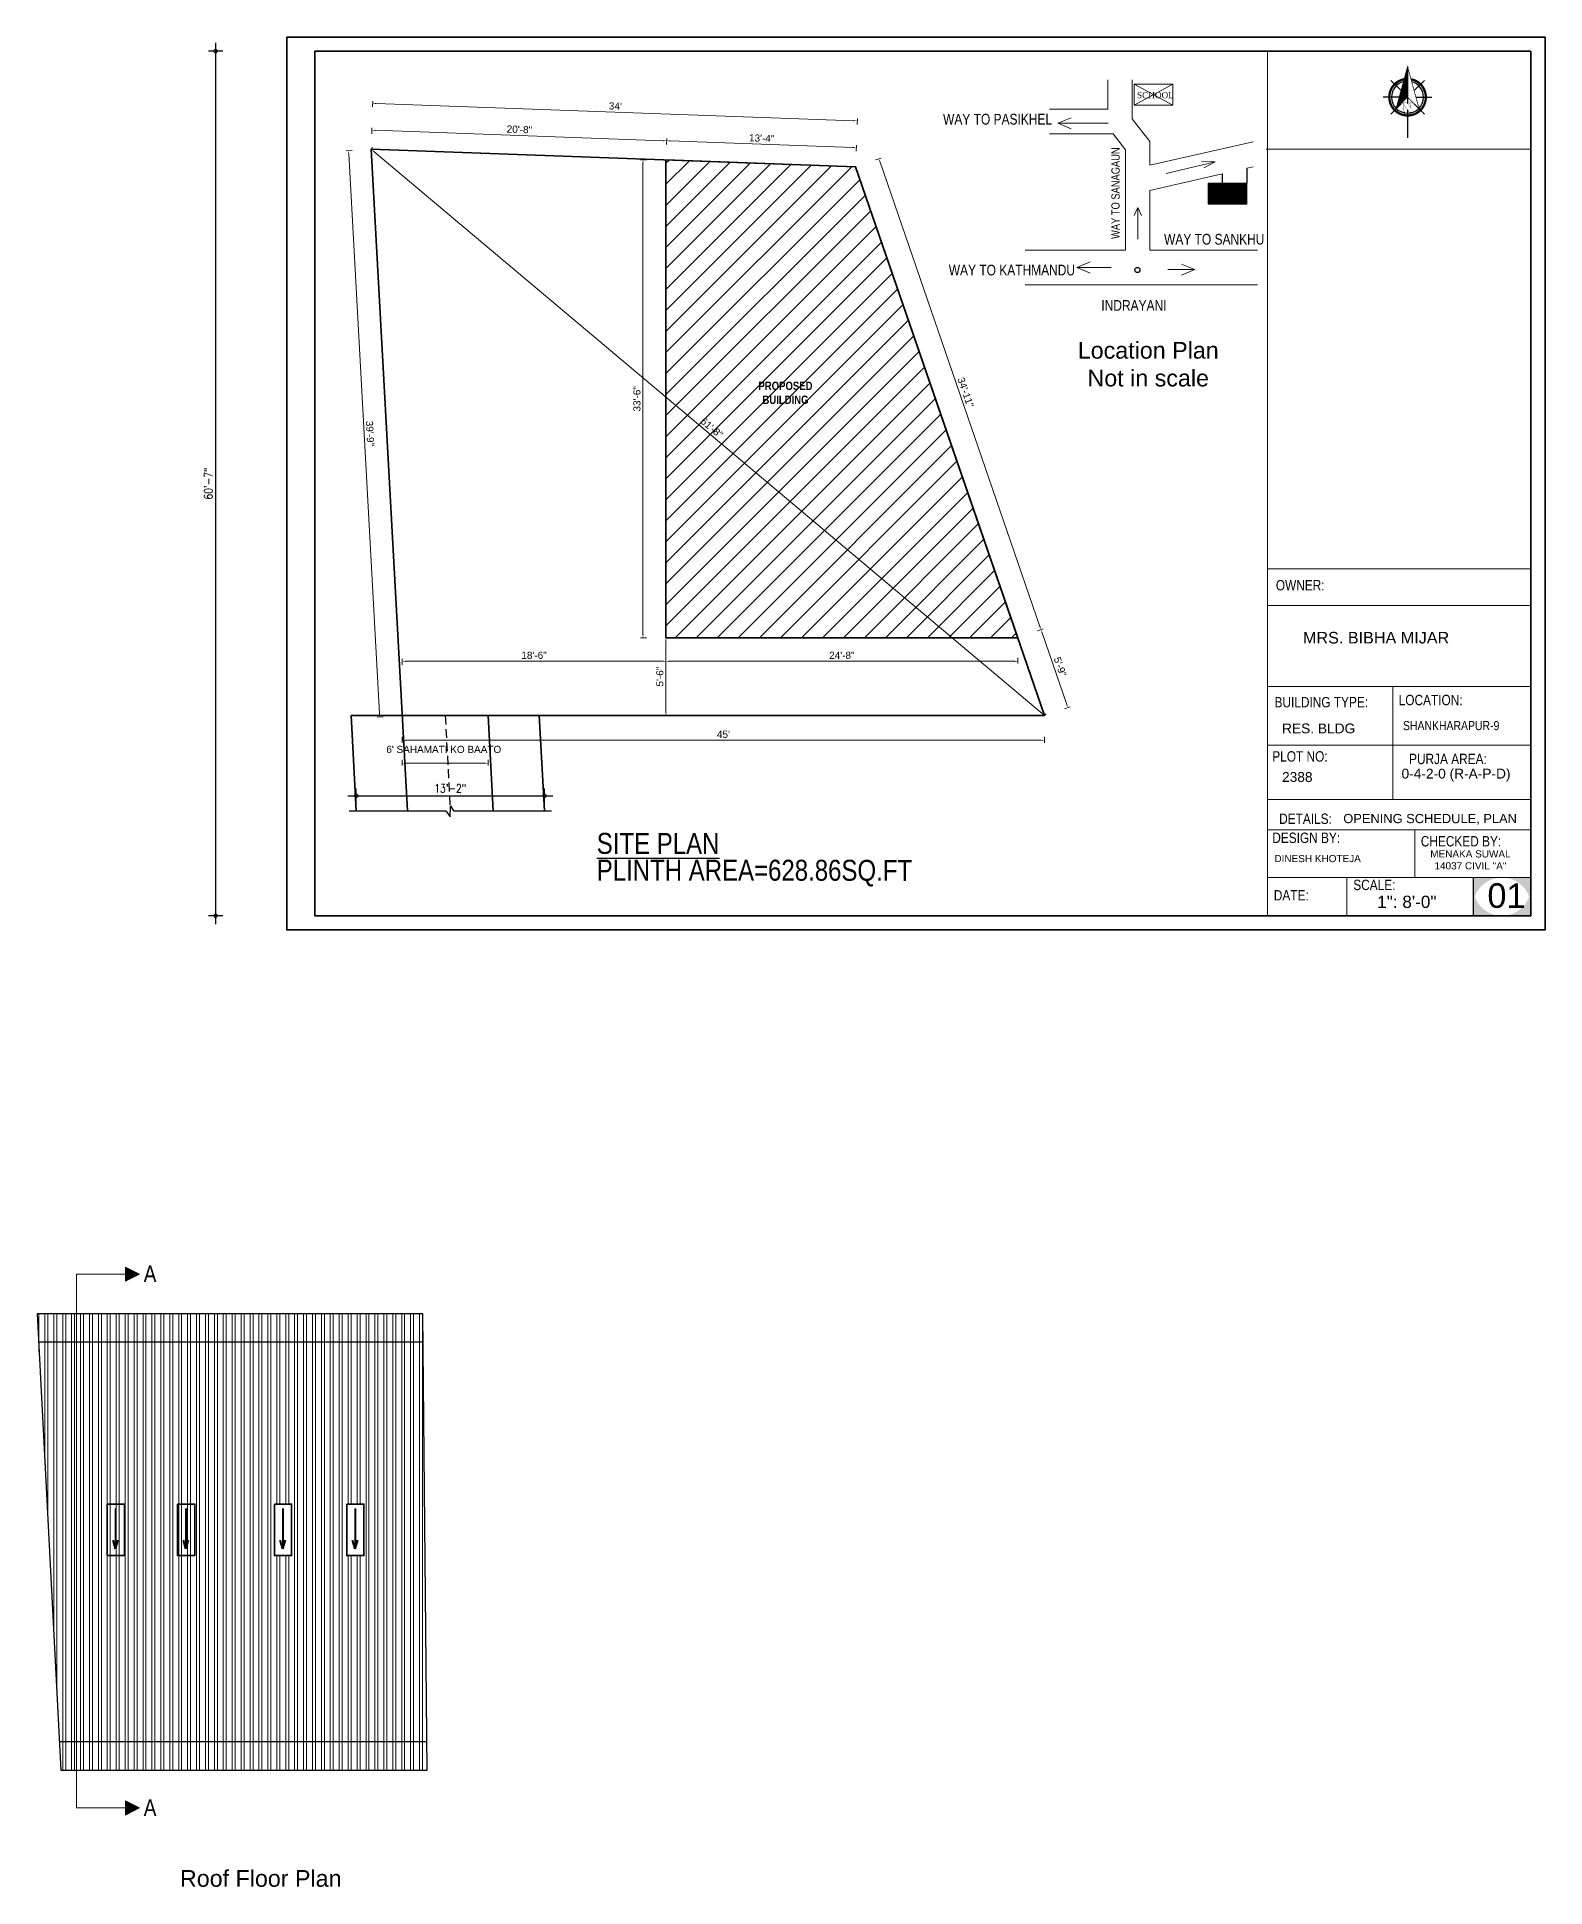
# Model space of a CAD drawing. Header units: inches. Extents: x 380359 to 404964, y -48881 to -44155.
# Drawn here: x 396053 to 397321, y -46101 to -44546 of the extents above; entities that cross this region are included whole.
import ezdxf

# ---------------------------------------------------------------- set-up
doc = ezdxf.new("R2010")
doc.units = ezdxf.units.IN
doc.header["$LTSCALE"] = 2
doc.header["$MEASUREMENT"] = 0
doc.header["$PDMODE"] = 34
doc.linetypes.add('DASHED2', pattern=[0.375, 0.25, -0.125])
doc.layers.get('0').update_dxf_attribs({"linetype": 'CONTINUOUS'})
doc.layers.get('DEFPOINTS').update_dxf_attribs({"color": 141, "linetype": 'CONTINUOUS'})
for name, color, linetype, lineweight in [('1', 7, 'CONTINUOUS', 13), ('DIM_LINE', 173, 'CONTINUOUS', 20), ('DIMENTION', 140, 'CONTINUOUS', 0), ('door', 20, 'CONTINUOUS', 35), ('Rebars', 1, 'CONTINUOUS', 13), ('Siteplan', 7, 'CONTINUOUS', 30), ('steps', 253, 'CONTINUOUS', 20), ('TEXT', 181, 'CONTINUOUS', 25), ('WALL - A', 1, 'CONTINUOUS', 40)]:
    doc.layers.add(name, color=color, linetype=linetype, lineweight=lineweight)
doc.layers.add('Normal Wall', color=7, linetype='CONTINUOUS', lineweight=35, true_color=0xffaf89)
doc.layers.add('Rear Wall', color=7, linetype='CONTINUOUS', lineweight=20, true_color=0xd4e480)
doc.layers.add('plan wall', color=7, linetype='CONTINUOUS')
doc.styles.add('DIM', font='arial.ttf', dxfattribs={"width": 0.8})
doc.styles.add('Lettring Text', font='arial.ttf')
doc.styles.add('ROMANS', font='Romans.shx', dxfattribs={"width": 0.8})
doc.styles.get("Standard").update_dxf_attribs({"font": 'ARIALN.TTF'})
doc.styles.add('SwissBT', font='swiss.ttf', dxfattribs={"height": 12})
doc.styles.add('times new roman', font='times.ttf', dxfattribs={"height": 7})
doc.dimstyles.new('8 SCALE', dxfattribs={"dimscale": 0, "dimtxt": 7, "dimasz": 6, "dimexe": 6, "dimexo": 2, "dimgap": 2, "dimtad": 1, "dimdec": 0, "dimzin": 0, "dimdsep": 46, "dimlunit": 4, "dimtxsty": 'ROMANS', "dimblk": 'DOTSMALL', "dimcen": 0, "dimdle": 7, "dimclrd": 8, "dimclre": 8, "dimclrt": 3, "dimadec": 0, "dimazin": 0, "dimtfac": 1, "dimtdec": 0, "dimtofl": 0, "dimtmove": 2, "dimatfit": 3, "dimfxl": 6, "dimfxlon": 1, "dimtolj": 1, "dimtzin": 0, "dimarcsym": 0})
doc.dimstyles.new('Copy of Standard', dxfattribs={"dimtxt": 6, "dimasz": 2.875, "dimexe": 2, "dimexo": 4, "dimgap": 2, "dimtad": 1, "dimdec": 0, "dimrnd": 1, "dimzin": 0, "dimdsep": 46, "dimlunit": 4, "dimtxsty": 'Lettring Text', "dimcen": 0.1, "dimclrd": 7, "dimclre": 7, "dimclrt": 7, "dimazin": 0, "dimtfac": 0.645, "dimtdec": 0, "dimtmove": 1, "dimatfit": 0, "dimfxl": 3, "dimfxlon": 1, "dimtfillclr": 256, "dimtolj": 1, "dimtzin": 0, "dimlwd": -1, "dimlwe": -1, "dimarcsym": 2})

msp = doc.modelspace()

# ---------------------------------------------------------------- texts
at = {"color": 0}
for s, p in [('OWNER:', (397095, -45011.2)), ('LOCATION:', (397198.3, -45107.7))]:
    msp.add_text(s, height=8.7, dxfattribs=at).set_placement(p)
at = {"color": 7, "char_height": 5.14, "width": 139.571, "style": 'times new roman'}
for s, insert, attachment_point in [('SCHOOL', (396978.2, -44592.4), 1), ('SITE', (397047.4, -44680.3), 7)]:
    msp.add_mtext(s, dxfattribs=dict(at, insert=insert, attachment_point=attachment_point))
at = {"color": 7, "linetype": 'ByBlock', "lineweight": 5, "char_height": 14}
for s, insert, width, attachment_point in [('{\\fArial CE|b0|i0|c0|p34;Location Plan\\PNot in scale}', (396987.7, -44821.2), 235.547, 5), ('A', (396153.8, -45578.6), 26.58, 3), ('A', (396153.8, -46027.3), 26.58, 3), ('{\\fArial CE|b0|i0|c0|p34;Roof\\fArial CE|b0|i0|c238|p34; Floor Plan}', (396241.5, -46093.9), 235.547, 5)]:
    msp.add_mtext(s, dxfattribs=dict(at, insert=insert, width=width, attachment_point=attachment_point))
at = {"layer": 'plan wall', "ltscale": 3, "char_height": 17.612, "attachment_point": 7, "rotation": 359.9411}
for s, insert in [('{\\LSITE PLAN}', (396524, -45232.9)), ('PLINTH AREA=628.86SQ.FT', (396524, -45259.9))]:
    msp.add_mtext(s, dxfattribs=dict(at, insert=insert))
at = {"layer": 'steps', "color": 7, "ltscale": 0.3, "insert": (396682.7, -44835.8), "char_height": 7, "width": 55.268, "attachment_point": 2}
msp.add_mtext('{\\fTechnic|b1|i0|c2|p2;PROPOSED BUILDING}', dxfattribs=at)
at = {"layer": 'TEXT', "color": 0}
for s, height, p in [('OWNER:', 8.7, (397095, -45011.2)), ('LOCATION:', 8.7, (397198.3, -45107.7)), ('CHECKED BY:', 8.704, (397216.9, -45226.4)), ('CHECKED BY:', 8.704, (397216.9, -45226.4)), ('SCALE:', 8.7, (397160.1, -45263.1)), ('SCALE:', 8.7, (397160.1, -45263.1))]:
    msp.add_text(s, height=height, dxfattribs=at).set_placement(p)
at = {"layer": 'TEXT', "ltscale": 7, "width": 245.077, "attachment_point": 1, "style": 'DIM'}
for s, insert, char_height, rotation in [('WAY TO PASIKHEL', (396815.2, -44610.7), 9, 0.0308), ('WAY TO SANAGAUN', (396956.7, -44715.8), 7, 90), ('WAY TO SANKHU', (397001, -44711.6), 9, 0.0308), ('WAY TO KATHMANDU', (396820, -44737.5), 9, 0.0308), ('INDRAYANI', (396948.3, -44767.2), 9, 0.0308)]:
    msp.add_mtext(s, dxfattribs=dict(at, insert=insert, char_height=char_height, rotation=rotation))
at = {"layer": 'TEXT', "color": 0, "linetype": 'ByBlock', "style": 'SwissBT'}
for s, insert, char_height, width, attachment_point in [('MRS. BIBHA MIJAR', (397179.3, -45046.1), 9.72, 217.511, 2), ('OPENING SCHEDULE, PLAN', (397151.7, -45199.1), 7.74, 268.532, 1), ('MENAKA SUWAL\\P14037 CIVIL "A"', (397258.6, -45229.7), 6, 88.549, 2), ('DINESH KHOTEJA', (397093.8, -45233.6), 6, 201.528, 1)]:
    msp.add_mtext(s, dxfattribs=dict(at, insert=insert, char_height=char_height, width=width, attachment_point=attachment_point))
at = {"layer": 'TEXT', "color": 0, "attachment_point": 1}
for s, insert, char_height, width in [('BUILDING TYPE:', (397093.9, -45100.8), 8.704, 148.555), ('BUILDING TYPE:', (397093.9, -45100.8), 8.704, 148.555), ('PLOT NO: ', (397092, -45146.4), 8.7, 138.027), ('PLOT NO: ', (397092, -45146.4), 8.7, 138.027), ('PURJA AREA:', (397207, -45148.5), 8.704, 197.582), ('PURJA AREA:', (397207, -45148.5), 8.704, 197.582), ('DETAILS: ', (397097.8, -45198.8), 8.7, 138.027), ('DESIGN BY:', (397092, -45214.8), 8.7, 138.027), ('DESIGN BY:', (397092, -45214.8), 8.7, 138.027), ('DATE:', (397093.3, -45263.1), 8.7, 34.818)]:
    msp.add_mtext(s, dxfattribs=dict(at, insert=insert, char_height=char_height, width=width))
at = {"layer": 'TEXT', "color": 0, "style": 'SwissBT'}
for s, insert, char_height, width, attachment_point in [('RES. BLDG', (397100.2, -45123.1), 8.26, 163.214, 1), ('RES. BLDG', (397100.2, -45123.1), 8.26, 163.214, 1), ('2388', (397100.2, -45163.9), 8.26, 163.214, 1), ('0-4-2-0 (R-A-P-D)', (397246.5, -45161.1), 8.256, 163.214, 2), ('01', (397272.9, -45257.4), 20.64, 20.158, 1)]:
    msp.add_mtext(s, dxfattribs=dict(at, insert=insert, char_height=char_height, width=width, attachment_point=attachment_point))
at = {"layer": 'TEXT', "color": 0, "linetype": 'ByBlock', "insert": (397201.9, -45121), "char_height": 7.671, "attachment_point": 1}
msp.add_mtext_dynamic_manual_height_columns('SHANKHARAPUR-9', width=381.035, gutter_width=1.53, heights=[0], dxfattribs=at)
at = {"layer": 'TEXT', "color": 0, "ltscale": 0.5, "insert": (397180.2, -45267.8), "char_height": 10.32, "width": 127.534, "attachment_point": 1, "style": 'SwissBT'}
msp.add_mtext('1": 8\'-0"', dxfattribs=at)
msp.add_mtext('1": 8\'-0"', dxfattribs=at)

# ---------------------------------------------------------------- blocks, each defined once
blk = doc.blocks.new('*X29')
at = {"color": 0}
for p, q in [((145.96, -414.6), (147.62, -412.94)), ((146.16, -413.87), (147.62, -412.41)), ((146.36, -413.14), (147.62, -411.88)), ((146.55, -412.41), (147.62, -411.35)), ((146.75, -411.68), (147.62, -410.82)), ((146.95, -410.95), (147.62, -410.29)), ((147.15, -410.22), (147.62, -409.76)), ((147.35, -409.49), (147.62, -409.23)), ((147.55, -408.76), (147.62, -408.7)), ((142.96, -425.55), (147.62, -420.89)), ((143.16, -424.82), (147.62, -420.36)), ((143.36, -424.09), (147.62, -419.83)), ((143.56, -423.36), (147.62, -419.3)), ((143.76, -422.63), (147.62, -418.77)), ((143.96, -421.9), (147.62, -418.24)), ((144.16, -421.17), (147.62, -417.71)), ((144.36, -420.44), (147.62, -417.18)), ((144.56, -419.71), (147.62, -416.65)), ((144.76, -418.98), (147.62, -416.12)), ((144.96, -418.25), (147.62, -415.59)), ((145.16, -417.52), (147.62, -415.06)), ((145.36, -416.79), (147.62, -414.53)), ((145.56, -416.06), (147.62, -414)), ((145.76, -415.33), (147.62, -413.47)), ((142.76, -426.28), (147.62, -421.42))]:
    blk.add_line(p, q, dxfattribs=at)
blk = doc.blocks.new('NORTH_15')
for p, q in [((0, 3.66), (0, 10.62)), ((-13.37, 0), (2.72, 0)), ((-2.87, 2.87), (-7.37, 7.37)), ((2.87, 2.87), (7.37, 7.37)), ((5.49, 0), (17.83, 0)), ((-2.87, -2.87), (-7.37, -7.37)), ((0, -3.66), (0, -10.62)), ((2.87, -2.87), (7.37, -7.37))]:
    blk.add_line(p, q)
at = {"const_width": 1}
for points in [[(0, -8, 1), (0, 8, 0.359415), (-7.86, 1.52, 1)], [(-7.86, -1.52, 0.359415), (0, -8, 1)]]:
    blk.add_lwpolyline(points, format="xyb", dxfattribs=at)
for points, const_width in [([(4.96, -5.01), (-13.37, 0), (4.9, 5), (0, 0), (4.96, -5.01)], 0.3), ([(5.93, -1.55), (6, -1.55), (6.07, -1.54), (6.13, -1.53), (6.17, -1.52), (6.22, -1.51), (6.26, -1.49), (6.28, -1.47), (6.3, -1.45), (6.32, -1.42), (6.33, -1.39), (6.35, -1.34), (6.36, -1.29), (6.37, -1.23), (6.38, -1.16), (6.38, -1.08), (6.38, -1), (6.54, -1), (6.54, -2.34), (6.38, -2.34), (6.38, -2.3), (6.38, -2.23), (6.38, -2.16), (6.37, -2.09), (6.36, -2.04), (6.35, -1.99), (6.33, -1.95), (6.32, -1.91), (6.3, -1.88), (6.28, -1.86), (6.26, -1.83), (6.22, -1.81), (6.18, -1.8), (6.13, -1.78), (6.07, -1.77), (6.01, -1.76), (5.95, -1.76), (2.66, -1.76), (2.66, -2.34), (2.5, -2.34), (2.5, -0.16), (4.71, 1.44), (3.14, 1.44), (3.07, 1.44), (3, 1.43), (2.94, 1.42), (2.89, 1.41), (2.85, 1.4), (2.81, 1.38), (2.78, 1.36), (2.76, 1.34), (2.74, 1.31), (2.72, 1.27), (2.7, 1.22), (2.69, 1.17), (2.68, 1.11), (2.67, 1.04), (2.66, 0.97), (2.66, 0.89), (2.66, 0.87), (2.5, 0.87), (2.5, 2.21), (2.66, 2.21), (2.66, 2.17), (2.66, 2.09), (2.67, 2.03), (2.68, 1.97), (2.69, 1.91), (2.7, 1.86), (2.71, 1.82), (2.73, 1.78), (2.75, 1.76), (2.77, 1.74), (2.8, 1.72), (2.85, 1.7), (2.89, 1.68), (2.94, 1.67), (3, 1.66), (3.07, 1.66), (3.14, 1.66), (6.54, 1.66), (6.54, 0.75), (3.33, -1.55), (5.93, -1.55), (5.93, -1.55)], 0.1)]:
    blk.add_lwpolyline(points, dxfattribs=dict(const_width=const_width))
for start, end in [(90, 164.97304), (270, 90), (195.02696, 270)]:
    blk.add_arc((0, 0), 7, start, end)
at = {"rotation": 90}
blk.add_blockref('*X29', (-421.89, -147.62), dxfattribs=at)
blk = doc.blocks.new('A$C0BDB7EE9')
at = {"layer": 'Siteplan', "xscale": 2.999999999999779, "yscale": 2.999999999999779, "zscale": 2.999999999999779, "rotation": 247.8612575918487}
blk.add_blockref('NORTH_15', (20.2, 49.5), dxfattribs=at)
blk = doc.blocks.new('A$C327B4BBD')
at = {"layer": 'DIMENTION', "ltscale": 0.3, "xscale": 1.171875000000082, "yscale": 1.171875000000082, "zscale": 1.171875000000082, "rotation": 112.1387424081494}
blk.add_blockref('A$C0BDB7EE9', (16.1, 0), dxfattribs=at)
blk = doc.blocks.new('*D161')
at = {"layer": 'DEFPOINTS', "color": 0, "ltscale": 0.5, "transparency": 16777216}
for p in [(396562.9, -44649.4), (396582.2, -44649.4), (396582.2, -45051)]:
    blk.add_point(p, dxfattribs=at)
at = {"layer": 'steps', "color": 7, "ltscale": 0.5, "transparency": 16777216}
for p, q in [((396565.9, -44649.4), (396560.9, -44649.4)), ((396562.9, -45048.1), (396562.9, -44652.3)), ((396565.9, -45051), (396560.9, -45051))]:
    blk.add_line(p, q, dxfattribs=at)
for points in [[(396562.4, -44652.3), (396563.4, -44652.3), (396562.9, -44649.4)], [(396562.4, -45048.1), (396563.4, -45048.1), (396562.9, -45051)]]:
    blk.add_solid(points, dxfattribs=at)
at = {"layer": 'steps', "color": 7, "ltscale": 0.5, "transparency": 16777216, "insert": (396557.8, -44850.2), "char_height": 6, "attachment_point": 5, "rotation": 90, "style": 'Lettring Text'}
blk.add_mtext('\\A1;33\'-6"', dxfattribs=at)
blk = doc.blocks.new('*D162')
at = {"layer": 'DEFPOINTS', "color": 0, "ltscale": 0.5, "transparency": 16777216}
for p in [(396582.2, -45051), (396878, -45051), (396582.2, -45070.8)]:
    blk.add_point(p, dxfattribs=at)
at = {"layer": 'steps', "color": 7, "ltscale": 0.5, "transparency": 16777216}
for p, q in [((396582.2, -45067.8), (396582.2, -45072.8)), ((396875.1, -45070.8), (396585.1, -45070.8)), ((396878, -45067.8), (396878, -45072.8))]:
    blk.add_line(p, q, dxfattribs=at)
for points in [[(396585.1, -45070.3), (396585.1, -45071.3), (396582.2, -45070.8)], [(396875.1, -45070.3), (396875.1, -45071.3), (396878, -45070.8)]]:
    blk.add_solid(points, dxfattribs=at)
at = {"layer": 'steps', "color": 7, "ltscale": 0.5, "transparency": 16777216, "insert": (396730.1, -45065.8), "char_height": 6, "attachment_point": 5, "style": 'Lettring Text'}
blk.add_mtext('\\A1;24\'-8"', dxfattribs=at)
blk = doc.blocks.new('*D163')
at = {"layer": 'DEFPOINTS', "color": 0, "ltscale": 0.5, "transparency": 16777216}
for p in [(396741.7, -44655.2), (396897.5, -45044.2), (396878, -45051)]:
    blk.add_point(p, dxfattribs=at)
at = {"layer": 'steps', "color": 7, "ltscale": 0.5, "transparency": 16777216}
for p, q in [((396758.4, -44649.4), (396763.1, -44647.8)), ((396762.2, -44651.2), (396896.6, -45041.5)), ((396894.7, -45045.2), (396899.4, -45043.6))]:
    blk.add_line(p, q, dxfattribs=at)
for points in [[(396762.6, -44651), (396761.7, -44651.3), (396761.2, -44648.5)], [(396897.1, -45041.4), (396896.1, -45041.7), (396897.5, -45044.2)]]:
    blk.add_solid(points, dxfattribs=at)
at = {"layer": 'steps', "color": 7, "ltscale": 0.5, "transparency": 16777216, "insert": (396834.2, -44844.7), "char_height": 6, "attachment_point": 5, "rotation": 289.0044, "style": 'Lettring Text'}
blk.add_mtext('\\A1;34\'-11"', dxfattribs=at)
blk = doc.blocks.new('*D164')
at = {"layer": 'DEFPOINTS', "color": 0, "ltscale": 0.5, "transparency": 16777216}
for p in [(396742.3, -44639.1), (396582.2, -44649.4), (396741.7, -44655.2)]:
    blk.add_point(p, dxfattribs=at)
at = {"layer": 'steps', "color": 7, "ltscale": 0.5, "transparency": 16777216}
for p, q in [((396582.7, -44636.4), (396582.9, -44631.4)), ((396585.7, -44633.5), (396739.4, -44639)), ((396742.2, -44642.1), (396742.3, -44637.1))]:
    blk.add_line(p, q, dxfattribs=at)
for points in [[(396585.7, -44633), (396585.6, -44633.9), (396582.8, -44633.4)], [(396739.4, -44638.5), (396739.4, -44639.5), (396742.3, -44639.1)]]:
    blk.add_solid(points, dxfattribs=at)
at = {"layer": 'steps', "color": 7, "ltscale": 0.5, "transparency": 16777216, "insert": (396662.7, -44631.2), "char_height": 6, "attachment_point": 5, "rotation": 357.9379, "style": 'Lettring Text'}
blk.add_mtext('\\A1;13\'-4"', dxfattribs=at)
blk = doc.blocks.new('*D165')
at = {"layer": 'DEFPOINTS', "color": 0, "ltscale": 0.5, "transparency": 16777216}
for p in [(396582.2, -45051), (396582.2, -45116.5), (396582.2, -45116.5)]:
    blk.add_point(p, dxfattribs=at)
at = {"layer": 'steps', "color": 7, "ltscale": 0.5, "transparency": 16777216}
for p, q in [((396582.2, -45051), (396584.2, -45051)), ((396582.2, -45053.8), (396582.2, -45113.6)), ((396582.2, -45116.5), (396584.2, -45116.5))]:
    blk.add_line(p, q, dxfattribs=at)
for points in [[(396581.7, -45053.8), (396582.7, -45053.8), (396582.2, -45051)], [(396581.7, -45113.6), (396582.7, -45113.6), (396582.2, -45116.5)]]:
    blk.add_solid(points, dxfattribs=at)
at = {"layer": 'steps', "color": 7, "ltscale": 0.5, "transparency": 16777216, "insert": (396577.1, -45083.7), "char_height": 6, "attachment_point": 5, "rotation": 90, "style": 'Lettring Text'}
blk.add_mtext('\\A1;5\'-6"', dxfattribs=at)
blk = doc.blocks.new('*D166')
at = {"layer": 'DEFPOINTS', "color": 0, "ltscale": 0.5, "transparency": 16777216}
for p in [(396878, -45051), (396900.6, -45116.5), (396920.1, -45109.8)]:
    blk.add_point(p, dxfattribs=at)
at = {"layer": 'steps', "color": 7, "ltscale": 0.5, "transparency": 16777216}
for p, q in [((396894.7, -45045.2), (396899.4, -45043.6)), ((396898.5, -45046.9), (396919.2, -45107.1)), ((396917.3, -45110.8), (396922, -45109.1))]:
    blk.add_line(p, q, dxfattribs=at)
for points in [[(396898.9, -45046.8), (396898, -45047.1), (396897.5, -45044.2)], [(396919.6, -45106.9), (396918.7, -45107.2), (396920.1, -45109.8)]]:
    blk.add_solid(points, dxfattribs=at)
at = {"layer": 'steps', "color": 7, "ltscale": 0.5, "transparency": 16777216, "insert": (396913.6, -45075.4), "char_height": 6, "attachment_point": 5, "rotation": 289.0044, "style": 'Lettring Text'}
blk.add_mtext('\\A1;5\'-9"', dxfattribs=at)
blk = doc.blocks.new('*D167')
at = {"layer": 'DEFPOINTS', "color": 0, "ltscale": 0.5, "transparency": 16777216}
for p in [(396334.9, -44624.4), (396334.4, -44640.5), (396582.2, -44649.4)]:
    blk.add_point(p, dxfattribs=at)
at = {"layer": 'steps', "color": 7, "ltscale": 0.5, "transparency": 16777216}
for p, q in [((396334.8, -44627.4), (396335, -44622.4)), ((396579.9, -44633.3), (396337.8, -44624.5)), ((396582.7, -44636.4), (396582.9, -44631.4))]:
    blk.add_line(p, q, dxfattribs=at)
for points in [[(396337.8, -44624.1), (396337.8, -44625), (396334.9, -44624.4)], [(396579.9, -44632.8), (396579.9, -44633.7), (396582.8, -44633.4)]]:
    blk.add_solid(points, dxfattribs=at)
at = {"layer": 'steps', "color": 7, "ltscale": 0.5, "transparency": 16777216, "insert": (396459, -44623.8), "char_height": 6, "attachment_point": 5, "rotation": 357.9379, "style": 'Lettring Text'}
blk.add_mtext('\\A1;20\'-8"', dxfattribs=at)
blk = doc.blocks.new('*D168')
at = {"layer": 'DEFPOINTS', "color": 0, "ltscale": 0.5, "transparency": 16777216}
for p in [(396360.5, -45116.5), (396900.6, -45116.5), (396360.5, -45137.2)]:
    blk.add_point(p, dxfattribs=at)
at = {"layer": 'steps', "color": 7, "ltscale": 0.5, "transparency": 16777216}
for p, q in [((396360.5, -45134.2), (396360.5, -45139.2)), ((396897.7, -45137.2), (396363.4, -45137.2)), ((396900.6, -45134.2), (396900.6, -45139.2))]:
    blk.add_line(p, q, dxfattribs=at)
for points in [[(396363.4, -45136.8), (396363.4, -45137.7), (396360.5, -45137.2)], [(396897.7, -45136.8), (396897.7, -45137.7), (396900.6, -45137.2)]]:
    blk.add_solid(points, dxfattribs=at)
at = {"layer": 'steps', "color": 7, "ltscale": 0.5, "transparency": 16777216, "insert": (396630.5, -45132.2), "char_height": 6, "attachment_point": 5, "style": 'Lettring Text'}
blk.add_mtext("\\A1;45'", dxfattribs=at)
blk = doc.blocks.new('*D169')
at = {"layer": 'DEFPOINTS', "color": 0, "ltscale": 0.5, "transparency": 16777216}
for p in [(396335.7, -44601.9), (396334.4, -44640.5), (396741.7, -44655.2)]:
    blk.add_point(p, dxfattribs=at)
at = {"layer": 'steps', "color": 7, "ltscale": 0.5, "transparency": 16777216}
for p, q in [((396335.6, -44604.9), (396335.8, -44599.9)), ((396740.2, -44616.5), (396338.6, -44602)), ((396743, -44619.6), (396743.2, -44614.6))]:
    blk.add_line(p, q, dxfattribs=at)
for points in [[(396338.6, -44601.5), (396338.6, -44602.5), (396335.7, -44601.9)], [(396740.2, -44616), (396740.2, -44616.9), (396743.1, -44616.6)]]:
    blk.add_solid(points, dxfattribs=at)
at = {"layer": 'steps', "color": 7, "ltscale": 0.5, "transparency": 16777216, "insert": (396539.6, -44604.2), "char_height": 6, "attachment_point": 5, "rotation": 357.9379, "style": 'Lettring Text'}
blk.add_mtext("\\A1;34'", dxfattribs=at)
blk = doc.blocks.new('*D170')
at = {"layer": 'DEFPOINTS', "color": 0, "ltscale": 0.5, "transparency": 16777216}
for p in [(396334.4, -44640.5), (396341.4, -45117.6), (396360.5, -45116.5)]:
    blk.add_point(p, dxfattribs=at)
at = {"layer": 'steps', "color": 7, "ltscale": 0.5, "transparency": 16777216}
for p, q in [((396318.3, -44641.4), (396313.3, -44641.7)), ((396315.5, -44644.4), (396341.3, -45114.7)), ((396344.4, -45117.4), (396339.4, -45117.7))]:
    blk.add_line(p, q, dxfattribs=at)
for points in [[(396315.9, -44644.4), (396315, -44644.5), (396315.3, -44641.6)], [(396341.8, -45114.7), (396340.8, -45114.7), (396341.4, -45117.6)]]:
    blk.add_solid(points, dxfattribs=at)
at = {"layer": 'steps', "color": 7, "ltscale": 0.5, "transparency": 16777216, "insert": (396333.4, -44879.3), "char_height": 6, "attachment_point": 5, "rotation": 273.1432, "style": 'Lettring Text'}
blk.add_mtext('\\A1;39\'-9"', dxfattribs=at)
blk = doc.blocks.new('*D174')
at = {"layer": 'DEFPOINTS', "color": 0, "ltscale": 0.5, "transparency": 16777216}
for p in [(396334.4, -44640.5), (396334.4, -44640.5), (396900.6, -45116.5)]:
    blk.add_point(p, dxfattribs=at)
at = {"layer": 'steps', "color": 7, "ltscale": 0.5, "transparency": 16777216}
for p, q in [((396334.4, -44640.5), (396335.6, -44639)), ((396898.4, -45114.7), (396336.6, -44642.4)), ((396900.6, -45116.5), (396901.9, -45115))]:
    blk.add_line(p, q, dxfattribs=at)
for points in [[(396336.9, -44642), (396336.3, -44642.7), (396334.4, -44640.5)], [(396898.7, -45114.3), (396898.1, -45115), (396900.6, -45116.5)]]:
    blk.add_solid(points, dxfattribs=at)
at = {"layer": 'steps', "color": 7, "ltscale": 0.5, "transparency": 16777216, "insert": (396620.7, -44874.6), "char_height": 6, "attachment_point": 5, "rotation": 319.9483, "style": 'Lettring Text'}
blk.add_mtext('\\A1;61\'-8"', dxfattribs=at)
blk = doc.blocks.new('*D173')
at = {"layer": 'DEFPOINTS', "color": 0, "ltscale": 0.5, "transparency": 16777216}
for p in [(396360.5, -45116.5), (396432.6, -45116.5), (396432.6, -45156.5)]:
    blk.add_point(p, dxfattribs=at)
at = {"layer": 'steps', "color": 7, "ltscale": 0.5, "transparency": 16777216}
for p, q in [((396360.5, -45153.5), (396360.5, -45158.5)), ((396432.6, -45153.5), (396432.6, -45158.5)), ((396363.4, -45156.5), (396429.7, -45156.5))]:
    blk.add_line(p, q, dxfattribs=at)
for points in [[(396363.4, -45156), (396363.4, -45156.9), (396360.5, -45156.5)], [(396429.7, -45156), (396429.7, -45156.9), (396432.6, -45156.5)]]:
    blk.add_solid(points, dxfattribs=at)
at = {"layer": 'steps', "color": 7, "ltscale": 0.5, "transparency": 16777216, "insert": (396395.4, -45144.9), "char_height": 6, "attachment_point": 5, "style": 'Lettring Text'}
blk.add_mtext("\\A1;6' SAHAMATI KO BAATO", dxfattribs=at)
blk = doc.blocks.new('_DOTSMALL')
at = {"color": 0, "linetype": 'ByBlock', "const_width": 0.5}
blk.add_lwpolyline([(-0.0625, 0, 1), (0.0625, 0, 1)], format="xyb", close=True, dxfattribs=at)
blk = doc.blocks.new('*D171')
at = {"color": 8, "lineweight": -2, "ltscale": 0.5, "transparency": 16777216}
for p, q in [((396314.8, -45183.8), (396487.1, -45183.8)), ((396321.8, -45189.8), (396321.8, -45177.8)), ((396480.1, -45189.8), (396480.1, -45177.8))]:
    blk.add_line(p, q, dxfattribs=at)
at = {"layer": 'DEFPOINTS', "color": 0, "ltscale": 0.5, "transparency": 16777216}
for p in [(396480.1, -45183.8), (396321.8, -45196.4), (396480.1, -45196.4)]:
    blk.add_point(p, dxfattribs=at)
at = {"color": 8, "lineweight": -2, "ltscale": 0.5, "transparency": 16777216, "xscale": 6, "yscale": 6, "zscale": 6, "rotation": 180}
blk.add_blockref('_DOTSMALL', (396321.8, -45183.8), dxfattribs=at)
at = {"color": 8, "lineweight": -2, "ltscale": 0.5, "transparency": 16777216, "xscale": 6, "yscale": 6, "zscale": 6}
blk.add_blockref('_DOTSMALL', (396480.1, -45183.8), dxfattribs=at)
at = {"color": 3, "ltscale": 0.5, "transparency": 16777216, "insert": (396400.9, -45177.6), "char_height": 7, "attachment_point": 5, "style": 'ROMANS'}
blk.add_mtext('\\A1;13\'-2"', dxfattribs=at)
blk = doc.blocks.new('*D172')
at = {"layer": 'DEFPOINTS', "color": 0, "ltscale": 0.5, "transparency": 16777216}
for p in [(396582.2, -45051), (396360.5, -45070.8), (396360.5, -45116.5)]:
    blk.add_point(p, dxfattribs=at)
at = {"layer": 'steps', "color": 7, "ltscale": 0.5, "transparency": 16777216}
for p, q in [((396360.5, -45073.8), (396360.5, -45068.8)), ((396579.3, -45070.8), (396363.4, -45070.8)), ((396582.2, -45067.8), (396582.2, -45072.8))]:
    blk.add_line(p, q, dxfattribs=at)
for points in [[(396363.4, -45070.3), (396363.4, -45071.3), (396360.5, -45070.8)], [(396579.3, -45070.3), (396579.3, -45071.3), (396582.2, -45070.8)]]:
    blk.add_solid(points, dxfattribs=at)
at = {"layer": 'steps', "color": 7, "ltscale": 0.5, "transparency": 16777216, "insert": (396471.3, -45065.8), "char_height": 6, "attachment_point": 5, "style": 'Lettring Text'}
blk.add_mtext('\\A1;18\'-6"', dxfattribs=at)
blk = doc.blocks.new('*D321')
at = {"color": 8, "lineweight": -2, "ltscale": 0.5, "transparency": 16777216}
for p, q in [((396209.5, -44558), (396197.5, -44558)), ((396203.5, -44551), (396203.5, -45291.7)), ((396209.5, -45284.7), (396197.5, -45284.7))]:
    blk.add_line(p, q, dxfattribs=at)
at = {"layer": 'DEFPOINTS', "color": 0, "ltscale": 0.5, "transparency": 16777216}
for p in [(396287.1, -44558), (396203.5, -45284.7), (396287.1, -45284.7)]:
    blk.add_point(p, dxfattribs=at)
at = {"color": 8, "lineweight": -2, "ltscale": 0.5, "transparency": 16777216, "xscale": 6, "yscale": 6, "zscale": 6}
for p, rotation in [((396203.5, -44558), 90), ((396203.5, -45284.7), 270)]:
    blk.add_blockref('_DOTSMALL', p, dxfattribs=dict(at, rotation=rotation))
at = {"color": 3, "ltscale": 0.5, "transparency": 16777216, "insert": (396197.4, -44921.4), "char_height": 7, "attachment_point": 5, "rotation": 90, "style": 'ROMANS'}
blk.add_mtext('\\A1;60\'-7"', dxfattribs=at)

# ---------------------------------------------------------------- dimensions: what is measured, and where the dimension line sits
at = {"ltscale": 0.5}
dim = msp.add_linear_dim(base=(396203.5, -45284.7), p1=(396287.1, -44558), p2=(396287.1, -45284.7), angle=90, dimstyle='8 SCALE', override={"dimscale": 1}, dxfattribs=at)
dim.commit()
dim.dimension.update_dxf_attribs({"geometry": '*D321', "text_midpoint": (396197.4, -44921.4)})
dim = msp.add_linear_dim(base=(396480.1, -45183.8), p1=(396321.8, -45196.4), p2=(396480.1, -45196.4), dimstyle='8 SCALE', override={"dimscale": 1}, dxfattribs=at)
dim.commit()
dim.dimension.update_dxf_attribs({"geometry": '*D171', "text_midpoint": (396400.9, -45177.6)})
at = {"layer": 'steps', "ltscale": 0.5}
for p1, p2, distance, picture, middle in [((396741.7, -44655.2), (396334.4, -44640.5), -38.6, '*D169', (396539.6, -44604.2)), ((396334.4, -44640.5), (396360.5, -45116.5), -19.1, '*D170', (396333.4, -44879.3)), ((396900.6, -45116.5), (396334.4, -44640.5), 0, '*D174', (396620.7, -44874.6)), ((396582.2, -44649.4), (396741.7, -44655.2), 16.1, '*D164', (396662.7, -44631.2)), ((396741.7, -44655.2), (396878, -45051), 20.7, '*D163', (396834.2, -44844.7))]:
    dim = msp.add_aligned_dim(p1=p1, p2=p2, distance=distance, dimstyle='Copy of Standard', dxfattribs=at)
    dim.commit()
    dim.dimension.update_dxf_attribs({"geometry": picture, "text_midpoint": middle})
for base, p1, p2, angle, picture, middle in [((396334.9, -44624.4), (396582.2, -44649.4), (396334.4, -44640.5), 177.9379, '*D167', (396459, -44623.8)), ((396562.9, -44649.4), (396582.2, -45051), (396582.2, -44649.4), 90, '*D161', (396557.8, -44850.2)), ((396920.1, -45109.8), (396878, -45051), (396900.6, -45116.5), 109.0044, '*D166', (396913.6, -45075.4)), ((396582.2, -45116.5047), (396582.2, -45050.9545), (396582.2, -45116.5047), 90, '*D165', (396577.1366, -45083.7296))]:
    dim = msp.add_linear_dim(base=base, p1=p1, p2=p2, angle=angle, dimstyle='Copy of Standard', dxfattribs=at)
    dim.commit()
    dim.dimension.update_dxf_attribs({"geometry": picture, "text_midpoint": middle})
for base, p1, p2, picture, middle in [((396360.5, -45070.8), (396582.2, -45051), (396360.5, -45116.5), '*D172', (396471.3, -45065.8)), ((396582.2, -45070.8), (396878, -45051), (396582.2, -45051), '*D162', (396730.1, -45065.8)), ((396360.5, -45137.2), (396900.6, -45116.5), (396360.5, -45116.5), '*D168', (396630.5, -45132.2))]:
    dim = msp.add_linear_dim(base=base, p1=p1, p2=p2, dimstyle='Copy of Standard', dxfattribs=at)
    dim.commit()
    dim.dimension.update_dxf_attribs({"geometry": picture, "text_midpoint": middle})
dim = msp.add_linear_dim(base=(396432.6, -45156.5), p1=(396360.5, -45116.5), p2=(396432.6, -45116.5), text="6' SAHAMATI KO BAATO", dimstyle='Copy of Standard', dxfattribs=at)
dim.commit()
dim.dimension.update_dxf_attribs({"geometry": '*D173', "text_midpoint": (396395.4, -45150), "dimtype": 160})

# ---------------------------------------------------------------- hatches: boundary and pattern name
msp.add_hatch(color=0).paths.add_polyline_path([(397309.4, -45252.6), (397285.1, -45252.6, -0.414214), (397309.4, -45276.9)])
at = {"linetype": 'ByBlock', "lineweight": 5}
for points in [[(396139.7, -45585.9), (396127.7, -45591.9), (396127.7, -45579.9)], [(396139.7, -46034.6), (396127.7, -46040.6), (396127.7, -46028.6)]]:
    msp.add_hatch(color=7, dxfattribs=at).paths.add_polyline_path(points)
at = {"layer": '1', "ltscale": 5}
h = msp.add_hatch(dxfattribs=at)
h.set_pattern_fill('ANSI31', color=11, scale=2.445872, angle=180, style=0)
h.set_pattern_definition([(225, (397070.4978, -44837.23593), (0.21618656, -0.21618656), [])])
h.paths.add_polyline_path([(397038, -44669), (397070.5, -44669), (397070.5, -44686.6), (397038, -44686.6)])
h.paths.add_polyline_path([(397064, -44673.7), (397046.1, -44673.7), (397046.1, -44681.5), (397064, -44681.5)], flags=24)
at = {"layer": 'DIM_LINE'}
h = msp.add_hatch(dxfattribs=at)
h.set_pattern_fill('ANSI32', color=256, scale=20, angle=45)
h.paths.add_polyline_path([(396200, -45619.2), (396053.4, -45619.2), (396054.6, -45643.2), (396200, -45643.2)])
h = msp.add_hatch(dxfattribs=at)
h.set_pattern_fill('ANSI32', color=256, scale=20, angle=45)
h.paths.add_polyline_path([(396377.9, -45619.2), (396200, -45619.2), (396200, -45643.2), (396378.2, -45643.2)])
h = msp.add_hatch(dxfattribs=at)
h.set_pattern_fill('ANSI32', color=256, scale=20, angle=45)
h.paths.add_polyline_path([(396086.5, -45643.2), (396054.6, -45643.2), (396072.3, -45978.8), (396086.5, -45978.8)])
h.paths.add_polyline_path([(396186, -45779.1), (396171.6, -45779.1), (396171.6, -45822.5), (396186, -45822.5)], flags=17)
h.paths.add_polyline_path([(396126.9, -45779.1), (396112.4, -45779.1), (396112.4, -45822.5), (396126.9, -45822.5)], flags=17)
h = msp.add_hatch(dxfattribs=at)
h.set_pattern_fill('ANSI32', color=256, scale=20, angle=45)
h.paths.add_polyline_path([(396086.5, -45643.2), (396086.5, -45978.8), (396381.2, -45978.8), (396378.2, -45643.2)])
h.paths.add_polyline_path([(396313.8, -45779.1), (396328.3, -45779.1), (396328.3, -45822.5), (396313.8, -45822.5)], flags=16)
h.paths.add_polyline_path([(396267.5, -45779.1), (396267.5, -45822.5), (396253, -45822.5), (396253, -45779.1)], flags=16)
h = msp.add_hatch(dxfattribs=at)
h.set_pattern_fill('ANSI32', color=256, scale=20, angle=45)
h.paths.add_polyline_path([(396200, -45978.8), (396072.3, -45978.8), (396073.5, -46002.8), (396200, -46002.8)])
h = msp.add_hatch(dxfattribs=at)
h.set_pattern_fill('ANSI32', color=256, scale=20, angle=45)
h.paths.add_polyline_path([(396381.2, -45978.8), (396200, -45978.8), (396200, -46002.8), (396381.4, -46002.8)])
at = {"layer": 'door', "ltscale": 0.5}
h = msp.add_hatch(dxfattribs=at)
h.set_pattern_fill('ANSI31', color=256, scale=100)
h.set_pattern_definition([(45, (31188.38, 6722.697), (-8.83883476, 8.83883476), [])])
h.paths.add_polyline_path([(396741.7, -44655.2), (396582.2, -44649.4), (396582.2, -45051), (396878, -45051)])
h.paths.add_polyline_path([(396607.4, -44871.6), (396626.1, -44887.3), (396634, -44877.8), (396615.4, -44862.1)], flags=24)
h.paths.add_polyline_path([(396656.7, -44858.1), (396708.6, -44858.1), (396708.6, -44832.1), (396656.7, -44832.1)], flags=24)
at = {"layer": 'TEXT'}
for points in [[(397285.1, -45252.6), (397260.8, -45252.6), (397260.8, -45276.9, -0.414214)], [(397285.1, -45252.6), (397260.8, -45252.6), (397260.8, -45276.9, -0.414214)], [(397260.8, -45260.4), (397260.8, -45284.7), (397285.1, -45284.7, -0.414214)], [(397260.8, -45260.4), (397260.8, -45284.7), (397285.1, -45284.7, -0.414214)], [(397309.4, -45252.6), (397285.1, -45252.6, -0.414214), (397309.4, -45276.9)], [(397309.4, -45260.4, -0.414214), (397285.1, -45284.7), (397309.4, -45284.7)], [(397309.4, -45260.4, -0.414214), (397285.1, -45284.7), (397309.4, -45284.7)]]:
    msp.add_hatch(color=0, dxfattribs=at).paths.add_polyline_path(points)

# ---------------------------------------------------------------- linework, layer by layer
at = {"ltscale": 0.5}
for p, q in [((397070.5, -44656.4), (397070.5, -44669)), ((397050, -44661.1), (397050, -44669)), ((396053.4, -45619.2), (396073.5, -46002.8)), ((396377.9, -45619.2), (396053.4, -45619.2)), ((396381.4, -46002.8), (396377.9, -45619.2)), ((396378.2, -45643.2), (396054.6, -45643.2)), ((396072.3, -45978.8), (396381.2, -45978.8)), ((396073.5, -46002.8), (396381.4, -46002.8))]:
    msp.add_line(p, q, dxfattribs=at)
at = {"color": 0}
msp.add_line((397260.8, -45252.6), (397260.8, -45284.7), dxfattribs=at)
msp.add_line((397260.8, -45252.6), (397260.8, -45284.7), dxfattribs=at)
at = {"color": 7, "linetype": 'ByBlock', "lineweight": 5}
for p, q in [((396086.5, -46034.6), (396086.5, -45585.9)), ((396086.5, -45585.9), (396127.7, -45585.9)), ((396127.7, -45591.9), (396127.7, -45579.9)), ((396139.7, -45585.9), (396127.7, -45579.9)), ((396127.7, -45591.9), (396139.7, -45585.9)), ((396086.5, -46034.6), (396127.7, -46034.6)), ((396127.7, -46040.6), (396127.7, -46028.6)), ((396139.7, -46034.6), (396127.7, -46028.6)), ((396127.7, -46040.6), (396139.7, -46034.6))]:
    msp.add_line(p, q, dxfattribs=at)
at = {"linetype": 'Continuous', "ltscale": 0.5}
msp.add_lwpolyline([(396315.8, -45196.4), (396397.2, -45196.4), (396400.8, -45201.4), (396401.1, -45192.2), (396403.7, -45196.4), (396486.1, -45196.4)], dxfattribs=at)
at = {"ltscale": 0.5}
msp.add_circle((396978.6, -44741.9), 2.16, dxfattribs=at)
at = {"layer": '1', "color": 11, "ltscale": 5}
for p, q in [((396953.8, -44606.8), (396953.8, -44582)), ((396974.3, -44614.8), (396974.3, -44582)), ((396953.8, -44606.8), (396904.7, -44606.8)), ((396911.7, -44618.6), (396923, -44613.9)), ((396954.1, -44618.6), (396911.7, -44618.6)), ((396911.7, -44618.6), (396923, -44623.3)), ((396989, -44633.9), (396974.3, -44614.8)), ((396958.1, -44627.4), (396904.7, -44627.4)), ((396968.5, -44640.9), (396958.1, -44627.4)), ((396968.5, -44725.2), (396968.5, -44640.9)), ((396989, -44653.9), (396989, -44633.9)), ((397075.9, -44634.1), (396989, -44653.9)), ((397002.7, -44660.9), (397043.9, -44651.1)), ((397043.9, -44651.1), (397032.4, -44650.4)), ((397043.9, -44651.1), (397034.5, -44656.1)), ((397075.9, -44655.1), (397070.5, -44656.4)), ((397050, -44661.1), (396989, -44675)), ((396989, -44725.2), (396989, -44675)), ((396978.9, -44689.5), (396975.9, -44696.2)), ((396978.9, -44689.5), (396978.9, -44716)), ((396978.9, -44689.5), (396982, -44696.2)), ((396968.5, -44725.2), (396884.3, -44725.2)), ((397079.5, -44725.2), (396989, -44725.2)), ((396927.6, -44739.9), (396938.8, -44735.2)), ((396956.4, -44739.9), (396927.6, -44739.9)), ((396927.6, -44739.9), (396938.8, -44744.6)), ((397026.9, -44741.6), (397004.3, -44741.6)), ((397026.9, -44741.6), (397015.7, -44736.9)), ((397026.9, -44741.6), (397015.7, -44746.3)), ((397079.5, -44754.5), (396884.1, -44754.5))]:
    msp.add_line(p, q, dxfattribs=at)
at = {"layer": '1', "color": 1, "ltscale": 5}
for p, q in [((396976, -44603.4), (397008.5, -44585.8)), ((397008.5, -44603.4), (396976, -44585.8))]:
    msp.add_line(p, q, dxfattribs=at)
for points in [[(397008.5, -44603.4), (396976, -44603.4), (396976, -44585.8), (397008.5, -44585.8)], [(397070.5, -44669), (397038, -44669), (397038, -44686.6), (397070.5, -44686.6)]]:
    msp.add_lwpolyline(points, close=True, dxfattribs=at)
at = {"layer": 'DIM_LINE'}
for points in [[(396112.4, -45822.5), (396126.9, -45822.5), (396126.9, -45779.1), (396112.4, -45779.1)], [(396171.6, -45822.5), (396186, -45822.5), (396186, -45779.1), (396171.6, -45779.1)], [(396253, -45822.5), (396267.5, -45822.5), (396267.5, -45779.1), (396253, -45779.1)], [(396313.8, -45822.5), (396328.3, -45822.5), (396328.3, -45779.1), (396313.8, -45779.1)]]:
    msp.add_lwpolyline(points, close=True, dxfattribs=at)
at = {"layer": 'door', "ltscale": 0.5}
for p, q in [((396741.7, -44655.2), (396334.4, -44640.5)), ((396334.4, -44640.5), (396364.9, -45196.4)), ((396900.6, -45116.5), (396741.7, -44655.2)), ((396317.4, -45116.5), (396321.8, -45196.4)), ((396360.5, -45116.5), (396317.4, -45116.5)), ((396360.5, -45116.5), (396900.6, -45116.5)), ((396432.6, -45116.5), (396437, -45196.4)), ((396475.7, -45116.5), (396480.1, -45196.4))]:
    msp.add_line(p, q, dxfattribs=at)
msp.add_lwpolyline([(396582.2, -45051), (396582.2, -44649.4), (396741.7, -44655.2), (396878, -45051), (396582.2, -45051)], dxfattribs=at)
for points in [[(396112.4, -45779.1), (396126.9, -45779.1), (396126.9, -45822.5), (396112.4, -45822.5)], [(396171.6, -45779.1), (396186, -45779.1), (396186, -45822.5), (396171.6, -45822.5)], [(396253, -45779.1), (396267.5, -45779.1), (396267.5, -45822.5), (396253, -45822.5)], [(396313.8, -45779.1), (396328.3, -45779.1), (396328.3, -45822.5), (396313.8, -45822.5)]]:
    msp.add_lwpolyline(points, close=True, dxfattribs=at)
at = {"layer": 'Normal Wall'}
for points in [[(396263.3, -44546.1), (397321.3, -44546.1), (397321.3, -45296.6), (396263.3, -45296.6)], [(396263.3, -44546.1), (397321.3, -44546.1), (397321.3, -45296.6), (396263.3, -45296.6)], [(397309.4, -44558), (396287.1, -44558), (396287.1, -45284.7), (397309.4, -45284.7)], [(397309.4, -44558), (396287.1, -44558), (396287.1, -45284.7), (397309.4, -45284.7)]]:
    msp.add_lwpolyline(points, close=True, dxfattribs=at)
at = {"layer": 'Rear Wall'}
for p, q in [((397088, -45002.3), (397088, -44558)), ((397086.8, -44640.3), (397309.4, -44640.3)), ((397088, -44993), (397309.4, -44993)), ((397088, -44993), (397309.4, -44993)), ((397088, -44993), (397309.4, -44993)), ((397088, -44993), (397309.4, -44993)), ((397088, -45023.8), (397309.4, -45023.8)), ((397088, -45023.8), (397309.4, -45023.8)), ((397088, -45091.9), (397309.4, -45091.9)), ((397088, -45091.9), (397309.4, -45091.9)), ((397193.3, -45091.9), (397193.3, -45177.8)), ((397193.3, -45091.9), (397193.3, -45187)), ((397088, -45141.4), (397309.4, -45141.4)), ((397088, -45141.4), (397309.4, -45141.4)), ((397088, -45187), (397309.4, -45187)), ((397088, -45212.5), (397309.4, -45212.5)), ((397088, -45212.5), (397309.4, -45212.5)), ((397211.8, -45252.6), (397211.8, -45212.5)), ((397211.8, -45252.6), (397211.8, -45212.5)), ((397088, -45252.6), (397309.4, -45252.6)), ((397088, -45252.6), (397309.4, -45252.6)), ((397154.7, -45252.6), (397154.7, -45284.7)), ((397154.7, -45252.6), (397154.7, -45284.7))]:
    msp.add_line(p, q, dxfattribs=at)
msp.add_lwpolyline([(397088, -44993), (397309.4, -44993), (397309.4, -45284.7), (397088, -45284.7)], close=True, dxfattribs=at)
msp.add_lwpolyline([(397088, -44993), (397309.4, -44993), (397309.4, -45284.7), (397088, -45284.7)], close=True, dxfattribs=at)
at = {"layer": 'WALL - A', "linetype": 'DASHED2', "lineweight": -3, "ltscale": 15}
msp.add_line((396396.6, -45116.5), (396400.9, -45196.6), dxfattribs=at)
at = {"layer": 'WALL - A'}
for p, q in [((396119.5, -45782.9), (396119.5, -45816.9)), ((396178.6, -45782.9), (396178.6, -45816.9)), ((396260, -45782.9), (396260, -45816.9)), ((396320.9, -45782.9), (396320.9, -45816.9)), ((396119.5, -45816.9), (396117.3, -45809.6)), ((396119.5, -45816.9), (396121.6, -45809.6)), ((396178.6, -45816.9), (396176.5, -45809.6)), ((396178.6, -45816.9), (396180.7, -45809.6)), ((396260, -45816.9), (396257.9, -45809.6)), ((396260, -45816.9), (396262.2, -45809.6)), ((396320.9, -45816.9), (396318.7, -45809.6)), ((396320.9, -45816.9), (396323, -45809.6))]:
    msp.add_line(p, q, dxfattribs=at)

# ---------------------------------------------------------------- block references
at = {"layer": 'Rebars', "xscale": 0.5459999999999999, "yscale": 0.5459999999999999, "zscale": 0.5459999999999999, "rotation": 270}
msp.add_blockref('A$C327B4BBD', (397205.7, -44622.1), dxfattribs=at)

msp.set_redraw_order([(e.dxf.handle, doc.entitydb.next_handle()) for e in msp.query("TEXT MTEXT ATTDEF DIMENSION ARC_DIMENSION")])  # texts and dimensions are drawn at this point

doc.saveas('drawing.dxf')
